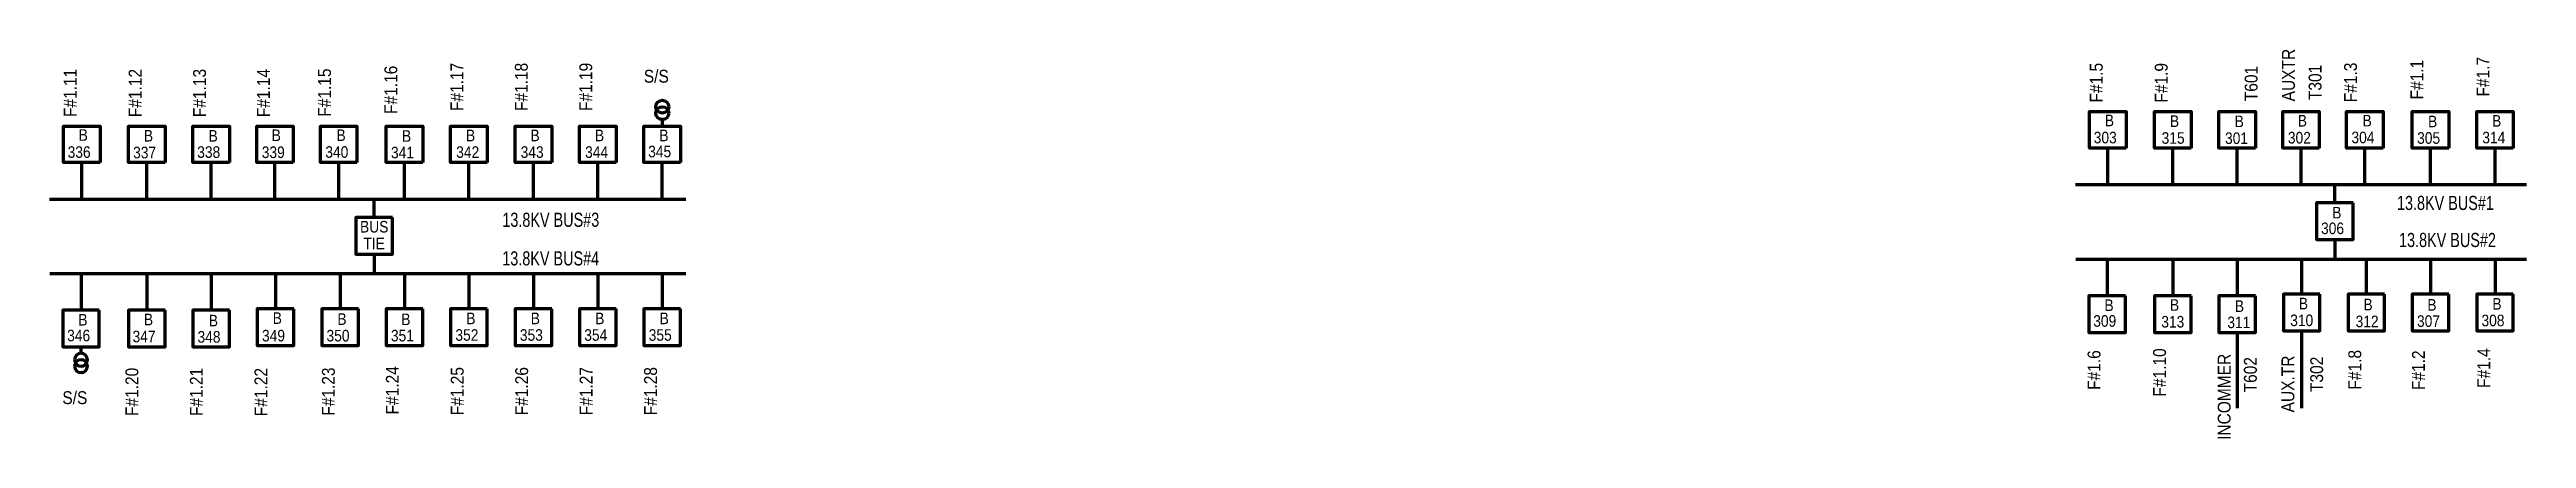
# Model space of a CAD drawing. Header units: metres. Extents: x 65984 to 144644, y -19036 to 23726.
# Drawn here: x 125845 to 126806, y 15487 to 15638 of the extents above; entities that cross this region are included whole.
import ezdxf
from ezdxf.enums import TextEntityAlignment as Align

# ---------------------------------------------------------------- set-up
doc = ezdxf.new("R2010")
doc.units = ezdxf.units.M
doc.header["$MEASUREMENT"] = 0
for name, color, linetype, lineweight in [('d_tf_200', 1, 'Continuous', 40), ('d_ug cable', 95, 'Continuous', 40), ('GRID STATION 01', 7, 'Continuous', 40)]:
    doc.layers.add(name, color=color, linetype=linetype, lineweight=lineweight)
doc.styles.add('Style-Arial', font='arial.ttf')
doc.styles.add('Style-msdefault', font='msdefault.shx')

msp = doc.modelspace()

# ---------------------------------------------------------------- texts
at = {"layer": 'GRID STATION 01', "color": 7, "linetype": 'Continuous', "lineweight": 40, "style": 'Style-msdefault', "width": 0.9}
for s, p in [('AUXTR', (126710.95, 15617.51)), ('T601', (126696.49, 15617.57)), ('T301', (126721.3, 15618)), ('INCOMMER', (126686.04, 15486.12)), ('T602', (126696.19, 15504.56)), ('AUX.TR', (126710.75, 15496.8)), ('T302', (126721.92, 15504.7)), ('F#1.2', (126761.39, 15505.46))]:
    msp.add_text(s, height=5, rotation=90, dxfattribs=at).set_placement(p, align=Align.TOP_LEFT)
at = {"layer": 'GRID STATION 01', "color": 31, "linetype": 'Continuous', "lineweight": 40, "style": 'Style-msdefault', "width": 0.9}
msp.add_text('F#1.1', height=5, rotation=90, dxfattribs=at).set_placement((126760.79, 15618.25), align=Align.TOP_LEFT)
at = {"layer": 'GRID STATION 01', "color": 55, "linetype": 'Continuous', "lineweight": 40, "style": 'Style-msdefault', "width": 0.9}
msp.add_text('F#1.7', height=5, rotation=90, dxfattribs=at).set_placement((126786.42, 15619.38), align=Align.TOP_LEFT)
at = {"layer": 'GRID STATION 01', "color": 98, "linetype": 'Continuous', "lineweight": 40, "style": 'Style-msdefault', "width": 0.9}
for s, p in [('F#1.11', (125850.45, 15611.42)), ('F#1.8', (126736.7, 15505.66))]:
    msp.add_text(s, height=5, rotation=90, dxfattribs=at).set_placement(p, align=Align.TOP_LEFT)
at = {"layer": 'GRID STATION 01', "color": 17, "linetype": 'Continuous', "lineweight": 40, "style": 'Style-msdefault', "width": 0.9}
for s, p in [('F#1.12', (125875.64, 15611.37)), ('F#1.3', (126735.06, 15617.17))]:
    msp.add_text(s, height=5, rotation=90, dxfattribs=at).set_placement(p, align=Align.TOP_LEFT)
at = {"layer": 'GRID STATION 01', "color": 1, "linetype": 'Continuous', "lineweight": 40, "style": 'Style-msdefault', "width": 0.9}
for s, p in [('F#1.13', (125900.64, 15611.37)), ('F#1.22', (125924.45, 15495.3))]:
    msp.add_text(s, height=5, rotation=90, dxfattribs=at).set_placement(p, align=Align.TOP_LEFT)
at = {"layer": 'GRID STATION 01', "color": 41, "linetype": 'Continuous', "lineweight": 40, "style": 'Style-msdefault', "width": 0.9}
msp.add_text('F#1.14', height=5, rotation=90, dxfattribs=at).set_placement((125925.4, 15611.37), align=Align.TOP_LEFT)
at = {"layer": 'GRID STATION 01', "color": 21, "linetype": 'Continuous', "lineweight": 40, "style": 'Style-msdefault', "width": 0.9}
msp.add_text('F#1.15', height=5, rotation=90, dxfattribs=at).set_placement((125949.1, 15611.53), align=Align.TOP_LEFT)
at = {"layer": 'GRID STATION 01', "color": 160, "linetype": 'Continuous', "lineweight": 40, "style": 'Style-msdefault', "width": 0.9}
msp.add_text('F#1.16', height=5, rotation=90, dxfattribs=at).set_placement((125974.83, 15612.61), align=Align.TOP_LEFT)
at = {"layer": 'GRID STATION 01', "color": 74, "linetype": 'Continuous', "lineweight": 40, "style": 'Style-msdefault', "width": 0.9}
msp.add_text('F#1.17', height=5, rotation=90, dxfattribs=at).set_placement((126000.46, 15613.74), align=Align.TOP_LEFT)
at = {"layer": 'GRID STATION 01', "color": 180, "linetype": 'Continuous', "lineweight": 40, "style": 'Style-msdefault', "width": 0.9}
msp.add_text('F#1.18', height=5, rotation=90, dxfattribs=at).set_placement((126025.46, 15613.74), align=Align.TOP_LEFT)
at = {"layer": 'GRID STATION 01', "color": 60, "linetype": 'Continuous', "lineweight": 40, "style": 'Style-msdefault', "width": 0.9}
msp.add_text('F#1.19', height=5, rotation=90, dxfattribs=at).set_placement((126050.46, 15613.74), align=Align.TOP_LEFT)
at = {"layer": 'GRID STATION 01', "color": 7, "linetype": 'Continuous', "lineweight": 40, "style": 'Style-msdefault'}
for s, height, width, p in [('S/S', 5, 0.9, (126075.47, 15629.76)), ('B', 4.5, 0.888889, (126081.5, 15606.53)), ('301', 4.5, 0.888889, (126688.86, 15605.47)), ('B', 4.5, 0.888889, (126692.6, 15612.01)), ('302', 4.5, 0.888889, (126713.24, 15605.65)), ('B', 4.5, 0.888889, (126717.09, 15612.23)), ('345', 4.5, 0.888889, (126077.16, 15600.29)), ('B', 4.5, 0.888889, (126692.68, 15540.3)), ('B', 4.5, 0.888889, (126717.48, 15541.29)), ('B', 4.5, 0.888889, (126767.36, 15540.8)), ('346', 4.5, 0.888889, (125851.77, 15528.9)), ('B', 4.5, 0.888889, (125856.1, 15535)), ('311', 4.5, 0.888889, (126689.76, 15534)), ('310', 4.5, 0.888889, (126714.14, 15534.79)), ('307', 4.5, 0.888889, (126763.33, 15534.49))]:
    msp.add_text(s, height=height, dxfattribs=dict(at, width=width)).set_placement(p, align=Align.TOP_LEFT)
at = {"layer": 'GRID STATION 01', "color": 111, "linetype": 'Continuous', "lineweight": 40, "style": 'Style-msdefault', "width": 0.9}
for s, p in [('F#1.5', (126636.41, 15617.06)), ('F#1.26', (126025.59, 15495.66))]:
    msp.add_text(s, height=5, rotation=90, dxfattribs=at).set_placement(p, align=Align.TOP_LEFT)
at = {"layer": 'GRID STATION 01', "color": 215, "linetype": 'Continuous', "lineweight": 40, "style": 'Style-msdefault', "width": 0.9}
msp.add_text('F#1.9', height=5, rotation=90, dxfattribs=at).set_placement((126661.61, 15617.01), align=Align.TOP_LEFT)
at = {"layer": 'GRID STATION 01', "color": 98, "linetype": 'Continuous', "lineweight": 40, "style": 'Style-msdefault', "width": 0.888889}
for s, p in [('B', (125856.25, 15606.7)), ('336', (125851.96, 15600.08)), ('B', (126742.56, 15540.91)), ('312', (126739.51, 15534.36))]:
    msp.add_text(s, height=4.5, dxfattribs=at).set_placement(p, align=Align.TOP_LEFT)
at = {"layer": 'GRID STATION 01', "color": 17, "linetype": 'Continuous', "lineweight": 40, "style": 'Style-msdefault', "width": 0.888889}
for s, p in [('B', (125881.54, 15606.42)), ('304', (126737.9, 15605.75)), ('B', (126742.22, 15612.26)), ('337', (125877.36, 15599.9))]:
    msp.add_text(s, height=4.5, dxfattribs=at).set_placement(p, align=Align.TOP_LEFT)
at = {"layer": 'GRID STATION 01', "color": 1, "linetype": 'Continuous', "lineweight": 40, "style": 'Style-msdefault', "width": 0.888889}
for s, p in [('B', (125906.64, 15606.37)), ('338', (125902.23, 15600.08)), ('349', (125927.36, 15528.84)), ('B', (125931.52, 15535.65))]:
    msp.add_text(s, height=4.5, dxfattribs=at).set_placement(p, align=Align.TOP_LEFT)
at = {"layer": 'GRID STATION 01', "color": 41, "linetype": 'Continuous', "lineweight": 40, "style": 'Style-msdefault', "width": 0.888889}
for s, p in [('B', (125931.12, 15606.59)), ('339', (125927.27, 15600.01))]:
    msp.add_text(s, height=4.5, dxfattribs=at).set_placement(p, align=Align.TOP_LEFT)
at = {"layer": 'GRID STATION 01', "color": 21, "linetype": 'Continuous', "lineweight": 40, "style": 'Style-msdefault', "width": 0.888889}
for s, p in [('B', (125956.25, 15606.62)), ('340', (125951.93, 15600.11))]:
    msp.add_text(s, height=4.5, dxfattribs=at).set_placement(p, align=Align.TOP_LEFT)
at = {"layer": 'GRID STATION 01', "color": 160, "linetype": 'Continuous', "lineweight": 40, "style": 'Style-msdefault', "width": 0.888889}
for s, p in [('B', (125981.66, 15606.31)), ('341', (125977.41, 15599.9))]:
    msp.add_text(s, height=4.5, dxfattribs=at).set_placement(p, align=Align.TOP_LEFT)
at = {"layer": 'GRID STATION 01', "color": 74, "linetype": 'Continuous', "lineweight": 40, "style": 'Style-msdefault', "width": 0.888889}
for s, p in [('B', (126006.5, 15606.53)), ('342', (126002.69, 15600.08))]:
    msp.add_text(s, height=4.5, dxfattribs=at).set_placement(p, align=Align.TOP_LEFT)
at = {"layer": 'GRID STATION 01', "color": 180, "linetype": 'Continuous', "lineweight": 40, "style": 'Style-msdefault', "width": 0.888889}
for s, p in [('B', (126031.5, 15606.53)), ('343', (126027.69, 15600.08))]:
    msp.add_text(s, height=4.5, dxfattribs=at).set_placement(p, align=Align.TOP_LEFT)
at = {"layer": 'GRID STATION 01', "color": 60, "linetype": 'Continuous', "lineweight": 40, "style": 'Style-msdefault', "width": 0.888889}
for s, p in [('B', (126056.5, 15606.53)), ('344', (126052.69, 15600.08))]:
    msp.add_text(s, height=4.5, dxfattribs=at).set_placement(p, align=Align.TOP_LEFT)
at = {"layer": 'GRID STATION 01', "color": 111, "linetype": 'Continuous', "lineweight": 40, "style": 'Style-msdefault', "width": 0.888889}
for s, p in [('303', (126637.93, 15605.71)), ('B', (126642.22, 15612.34)), ('353', (126027.38, 15529.09)), ('B', (126031.61, 15535.54))]:
    msp.add_text(s, height=4.5, dxfattribs=at).set_placement(p, align=Align.TOP_LEFT)
at = {"layer": 'GRID STATION 01', "color": 215, "linetype": 'Continuous', "lineweight": 40, "style": 'Style-msdefault', "width": 0.888889}
for s, p in [('315', (126664.27, 15605.54)), ('B', (126667.5, 15612.06))]:
    msp.add_text(s, height=4.5, dxfattribs=at).set_placement(p, align=Align.TOP_LEFT)
at = {"layer": 'GRID STATION 01', "color": 31, "linetype": 'Continuous', "lineweight": 40, "style": 'Style-msdefault', "width": 0.888889}
for s, p in [('305', (126763.38, 15605.54)), ('B', (126767.62, 15611.95))]:
    msp.add_text(s, height=4.5, dxfattribs=at).set_placement(p, align=Align.TOP_LEFT)
at = {"layer": 'GRID STATION 01', "color": 55, "linetype": 'Continuous', "lineweight": 40, "style": 'Style-msdefault', "width": 0.888889}
for s, p in [('314', (126788.66, 15605.72)), ('B', (126792.46, 15612.17))]:
    msp.add_text(s, height=4.5, dxfattribs=at).set_placement(p, align=Align.TOP_LEFT)
at = {"layer": 'GRID STATION 01', "linetype": 'Continuous', "lineweight": 40, "style": 'Style-msdefault', "width": 0.888889}
for s, p in [('B', (126730.45, 15576.57)), ('BUS', (125965.39, 15571.11)), ('306', (126726.11, 15570.49)), ('TIE', (125966.71, 15564.6))]:
    msp.add_text(s, height=4.5, dxfattribs=at).set_placement(p, align=Align.TOP_LEFT)
at = {"layer": 'GRID STATION 01', "linetype": 'Continuous', "lineweight": 40, "style": 'Style-Arial', "width": 0.727273}
for s, p in [('13.8KV BUS#1', (126774.36, 15578.09)), ('13.8KV BUS#3', (126039.39, 15571.56)), ('13.8KV BUS#2', (126775.16, 15563.72)), ('13.8KV BUS#4', (126039.36, 15556.58))]:
    msp.add_text(s, height=5.5, dxfattribs=at).set_placement(p, align=Align.MIDDLE_CENTER)
at = {"layer": 'GRID STATION 01', "color": 191, "linetype": 'Continuous', "lineweight": 40, "style": 'Style-msdefault', "width": 0.888889}
for s, p in [('B', (126642.07, 15540.64)), ('309', (126637.74, 15534.54))]:
    msp.add_text(s, height=4.5, dxfattribs=at).set_placement(p, align=Align.TOP_LEFT)
at = {"layer": 'GRID STATION 01', "color": 6, "linetype": 'Continuous', "lineweight": 40, "style": 'Style-msdefault', "width": 0.888889}
for s, p in [('B', (126667.51, 15540.74)), ('313', (126664.13, 15534.23))]:
    msp.add_text(s, height=4.5, dxfattribs=at).set_placement(p, align=Align.TOP_LEFT)
at = {"layer": 'GRID STATION 01', "color": 13, "linetype": 'Continuous', "lineweight": 40, "style": 'Style-msdefault', "width": 0.888889}
for s, p in [('B', (126792.57, 15541.18)), ('308', (126788.34, 15534.73))]:
    msp.add_text(s, height=4.5, dxfattribs=at).set_placement(p, align=Align.TOP_LEFT)
at = {"layer": 'GRID STATION 01', "color": 253, "linetype": 'Continuous', "lineweight": 40, "style": 'Style-msdefault', "width": 0.888889}
for s, p in [('347', (125877.14, 15528.52)), ('B', (125881.55, 15535.1))]:
    msp.add_text(s, height=4.5, dxfattribs=at).set_placement(p, align=Align.TOP_LEFT)
at = {"layer": 'GRID STATION 01', "color": 20, "linetype": 'Continuous', "lineweight": 40, "style": 'Style-msdefault', "width": 0.888889}
for s, p in [('348', (125902.34, 15528.36)), ('B', (125906.72, 15534.67))]:
    msp.add_text(s, height=4.5, dxfattribs=at).set_placement(p, align=Align.TOP_LEFT)
at = {"layer": 'GRID STATION 01', "color": 234, "linetype": 'Continuous', "lineweight": 40, "style": 'Style-msdefault', "width": 0.888889}
for s, p in [('350', (125952.38, 15528.83)), ('B', (125956.6, 15535.27)), ('354', (126052.38, 15529.09)), ('B', (126056.61, 15535.54))]:
    msp.add_text(s, height=4.5, dxfattribs=at).set_placement(p, align=Align.TOP_LEFT)
at = {"layer": 'GRID STATION 01', "color": 4, "linetype": 'Continuous', "lineweight": 40, "style": 'Style-msdefault', "width": 0.888889}
for s, p in [('351', (125977.36, 15528.85)), ('B', (125981.39, 15535.16))]:
    msp.add_text(s, height=4.5, dxfattribs=at).set_placement(p, align=Align.TOP_LEFT)
at = {"layer": 'GRID STATION 01', "color": 30, "linetype": 'Continuous', "lineweight": 40, "style": 'Style-msdefault', "width": 0.888889}
for s, p in [('352', (126002.38, 15529.09)), ('B', (126006.61, 15535.54))]:
    msp.add_text(s, height=4.5, dxfattribs=at).set_placement(p, align=Align.TOP_LEFT)
at = {"layer": 'GRID STATION 01', "color": 114, "linetype": 'Continuous', "lineweight": 40, "style": 'Style-msdefault', "width": 0.888889}
for s, p in [('355', (126077.38, 15529.09)), ('B', (126081.61, 15535.54))]:
    msp.add_text(s, height=4.5, dxfattribs=at).set_placement(p, align=Align.TOP_LEFT)
at = {"layer": 'GRID STATION 01', "color": 191, "linetype": 'Continuous', "lineweight": 40, "style": 'Style-msdefault', "width": 0.9}
msp.add_text('F#1.6', height=5, rotation=90, dxfattribs=at).set_placement((126635.55, 15505.54), align=Align.TOP_LEFT)
at = {"layer": 'GRID STATION 01', "color": 6, "linetype": 'Continuous', "lineweight": 40, "style": 'Style-msdefault', "width": 0.9}
msp.add_text('F#1.10', height=5, rotation=90, dxfattribs=at).set_placement((126660.97, 15502.94), align=Align.TOP_LEFT)
at = {"layer": 'GRID STATION 01', "color": 13, "linetype": 'Continuous', "lineweight": 40, "style": 'Style-msdefault', "width": 0.9}
msp.add_text('F#1.4', height=5, rotation=90, dxfattribs=at).set_placement((126786.73, 15506.31), align=Align.TOP_LEFT)
at = {"layer": 'GRID STATION 01', "color": 253, "linetype": 'Continuous', "lineweight": 40, "style": 'Style-msdefault', "width": 0.9}
msp.add_text('F#1.20', height=5, rotation=90, dxfattribs=at).set_placement((125874.39, 15495.38), align=Align.TOP_LEFT)
at = {"layer": 'GRID STATION 01', "color": 20, "linetype": 'Continuous', "lineweight": 40, "style": 'Style-msdefault', "width": 0.9}
msp.add_text('F#1.21', height=5, rotation=90, dxfattribs=at).set_placement((125899.39, 15495.38), align=Align.TOP_LEFT)
at = {"layer": 'GRID STATION 01', "color": 234, "linetype": 'Continuous', "lineweight": 40, "style": 'Style-msdefault', "width": 0.9}
for s, p in [('F#1.23', (125950.61, 15495.5)), ('F#1.27', (126050.59, 15495.66))]:
    msp.add_text(s, height=5, rotation=90, dxfattribs=at).set_placement(p, align=Align.TOP_LEFT)
at = {"layer": 'GRID STATION 01', "color": 4, "linetype": 'Continuous', "lineweight": 40, "style": 'Style-msdefault', "width": 0.9}
msp.add_text('F#1.24', height=5, rotation=90, dxfattribs=at).set_placement((125975.42, 15496.01), align=Align.TOP_LEFT)
at = {"layer": 'GRID STATION 01', "color": 30, "linetype": 'Continuous', "lineweight": 40, "style": 'Style-msdefault', "width": 0.9}
msp.add_text('F#1.25', height=5, rotation=90, dxfattribs=at).set_placement((126000.59, 15495.66), align=Align.TOP_LEFT)
at = {"layer": 'GRID STATION 01', "color": 114, "linetype": 'Continuous', "lineweight": 40, "style": 'Style-msdefault', "width": 0.9}
msp.add_text('F#1.28', height=5, rotation=90, dxfattribs=at).set_placement((126075.59, 15495.66), align=Align.TOP_LEFT)
at = {"layer": 'GRID STATION 01', "color": 7, "linetype": 'Continuous', "lineweight": 40, "style": 'Style-msdefault', "width": 0.9}
msp.add_text('S/S', height=5, dxfattribs=at).set_placement((125849.91, 15500.02))

# ---------------------------------------------------------------- blocks, each defined once
blk = doc.blocks.new('TFU_37')
at = {"layer": 'd_tf_200', "color": 7, "linetype": 'Continuous', "lineweight": 100}
blk.add_line((0, 10), (0, 0), dxfattribs=at)
for centre in [(0, 30), (0, 20)]:
    blk.add_circle(centre, 10, dxfattribs=at)

# ---------------------------------------------------------------- linework, layer by layer
at = {"layer": 'd_ug cable', "color": 7, "linetype": 'Continuous', "lineweight": 158}
for p, q in [((126693.59, 15527.87), (126693.59, 15498.39)), ((126718.59, 15528.46), (126718.59, 15498.39))]:
    msp.add_line(p, q, dxfattribs=at)
at = {"layer": 'GRID STATION 01', "color": 111, "lineweight": 211, "ltscale": 0.379284}
for p, q in [((126643.4, 15585.09), (126643.4, 15599.38)), ((126032.63, 15550.54), (126032.63, 15537.02))]:
    msp.add_line(p, q, dxfattribs=at)
at = {"layer": 'GRID STATION 01', "color": 215, "lineweight": 211, "ltscale": 0.379284}
msp.add_line((126668.59, 15585.1), (126668.59, 15599.39), dxfattribs=at)
at = {"layer": 'GRID STATION 01', "color": 7, "lineweight": 211, "ltscale": 0.379284}
for p, q in [((126693.59, 15585.1), (126693.59, 15599.39)), ((126718.35, 15585.1), (126718.35, 15599.39)), ((126082.63, 15579.46), (126082.63, 15593.75)), ((126693.59, 15556.62), (126693.59, 15542.06)), ((125857.15, 15550.54), (125857.15, 15536.42)), ((126718.59, 15556.18), (126718.59, 15542.66)), ((126768.59, 15556.18), (126768.59, 15542.66))]:
    msp.add_line(p, q, dxfattribs=at)
at = {"layer": 'GRID STATION 01', "color": 17, "lineweight": 211, "ltscale": 0.379284}
for p, q in [((126743.08, 15585.1), (126743.08, 15599.39)), ((125882.63, 15579.46), (125882.63, 15593.75))]:
    msp.add_line(p, q, dxfattribs=at)
at = {"layer": 'GRID STATION 01', "color": 31, "lineweight": 211, "ltscale": 0.379284}
msp.add_line((126768.59, 15585.1), (126768.59, 15599.39), dxfattribs=at)
at = {"layer": 'GRID STATION 01', "color": 55, "lineweight": 211, "ltscale": 0.379284}
msp.add_line((126793.59, 15585.1), (126793.59, 15599.39), dxfattribs=at)
at = {"layer": 'GRID STATION 01', "color": 98, "lineweight": 211, "ltscale": 0.379284}
for p, q in [((125857.44, 15579.45), (125857.44, 15593.74)), ((126743.66, 15556.18), (126743.66, 15542.66))]:
    msp.add_line(p, q, dxfattribs=at)
at = {"layer": 'GRID STATION 01', "color": 1, "lineweight": 211, "ltscale": 0.379284}
for p, q in [((125907.63, 15579.46), (125907.63, 15593.75)), ((125932.63, 15550.54), (125932.63, 15537.02))]:
    msp.add_line(p, q, dxfattribs=at)
at = {"layer": 'GRID STATION 01', "color": 41, "lineweight": 211, "ltscale": 0.379284}
msp.add_line((125932.38, 15579.46), (125932.38, 15593.75), dxfattribs=at)
at = {"layer": 'GRID STATION 01', "color": 21, "lineweight": 211, "ltscale": 0.379284}
msp.add_line((125957.11, 15579.46), (125957.11, 15593.75), dxfattribs=at)
at = {"layer": 'GRID STATION 01', "color": 160, "lineweight": 211, "ltscale": 0.379284}
msp.add_line((125982.63, 15579.46), (125982.63, 15593.75), dxfattribs=at)
at = {"layer": 'GRID STATION 01', "color": 74, "lineweight": 211, "ltscale": 0.379284}
msp.add_line((126007.63, 15579.46), (126007.63, 15593.75), dxfattribs=at)
at = {"layer": 'GRID STATION 01', "color": 180, "lineweight": 211, "ltscale": 0.379284}
msp.add_line((126032.63, 15579.46), (126032.63, 15593.75), dxfattribs=at)
at = {"layer": 'GRID STATION 01', "color": 60, "lineweight": 211, "ltscale": 0.379284}
msp.add_line((126057.63, 15579.46), (126057.63, 15593.75), dxfattribs=at)
at = {"layer": 'GRID STATION 01', "lineweight": 211, "ltscale": 0.379284}
for p, q in [((126805.79, 15585.1), (126630.9, 15585.1)), ((126731.41, 15578.08), (126731.41, 15585.1)), ((126091.79, 15579.46), (125844.94, 15579.46)), ((125970.88, 15572.45), (125970.88, 15579.46)), ((125970.88, 15558.25), (125970.88, 15550.54)), ((126731.41, 15563.89), (126731.41, 15556.88)), ((126091.79, 15550.54), (125845.02, 15550.54)), ((126805.79, 15556.18), (126630.98, 15556.18))]:
    msp.add_line(p, q, dxfattribs=at)
at = {"layer": 'GRID STATION 01', "color": 253, "lineweight": 211, "ltscale": 0.379284}
msp.add_line((125882.63, 15550.54), (125882.63, 15536.42), dxfattribs=at)
at = {"layer": 'GRID STATION 01', "color": 20, "lineweight": 211, "ltscale": 0.379284}
msp.add_line((125907.63, 15550.98), (125907.63, 15536.42), dxfattribs=at)
at = {"layer": 'GRID STATION 01', "color": 234, "lineweight": 211, "ltscale": 0.379284}
for p, q in [((125957.7, 15550.54), (125957.7, 15537.02)), ((126057.63, 15550.54), (126057.63, 15537.01))]:
    msp.add_line(p, q, dxfattribs=at)
at = {"layer": 'GRID STATION 01', "color": 4, "lineweight": 211, "ltscale": 0.379284}
msp.add_line((125982.63, 15550.54), (125982.63, 15537.02), dxfattribs=at)
at = {"layer": 'GRID STATION 01', "color": 30, "lineweight": 211, "ltscale": 0.379284}
msp.add_line((126007.63, 15550.54), (126007.63, 15537.02), dxfattribs=at)
at = {"layer": 'GRID STATION 01', "color": 114, "lineweight": 211, "ltscale": 0.379284}
msp.add_line((126082.63, 15550.54), (126082.63, 15537.01), dxfattribs=at)
at = {"layer": 'GRID STATION 01', "color": 191, "lineweight": 211, "ltscale": 0.379284}
msp.add_line((126643.11, 15556.18), (126643.11, 15542.06), dxfattribs=at)
at = {"layer": 'GRID STATION 01', "color": 6, "lineweight": 211, "ltscale": 0.379284}
msp.add_line((126668.59, 15556.18), (126668.59, 15542.06), dxfattribs=at)
at = {"layer": 'GRID STATION 01', "color": 13, "lineweight": 211, "ltscale": 0.379284}
msp.add_line((126793.59, 15556.18), (126793.59, 15542.66), dxfattribs=at)
at = {"layer": 'GRID STATION 01', "color": 98, "lineweight": 106, "ltscale": 0.379284, "flags": 128}
for points in [[(125864.54, 15593.74), (125850.34, 15593.74), (125850.34, 15607.94), (125864.54, 15607.94)], [(126750.76, 15542.66), (126736.57, 15542.66), (126736.57, 15528.46), (126750.76, 15528.46)]]:
    msp.add_lwpolyline(points, close=True, dxfattribs=at)
at = {"layer": 'GRID STATION 01', "color": 17, "lineweight": 106, "ltscale": 0.379284, "flags": 128}
for points in [[(125889.73, 15593.75), (125875.53, 15593.75), (125875.53, 15607.94), (125889.73, 15607.94)], [(126750.17, 15599.39), (126735.98, 15599.39), (126735.98, 15613.58), (126750.17, 15613.58)]]:
    msp.add_lwpolyline(points, close=True, dxfattribs=at)
at = {"layer": 'GRID STATION 01', "color": 1, "lineweight": 106, "ltscale": 0.379284, "flags": 128}
for points in [[(125914.73, 15593.75), (125900.53, 15593.75), (125900.53, 15607.94), (125914.73, 15607.94)], [(125939.73, 15537.02), (125925.53, 15537.02), (125925.53, 15522.82), (125939.73, 15522.82)]]:
    msp.add_lwpolyline(points, close=True, dxfattribs=at)
at = {"layer": 'GRID STATION 01', "color": 41, "lineweight": 106, "ltscale": 0.379284, "flags": 128}
msp.add_lwpolyline([(125939.48, 15593.75), (125925.29, 15593.75), (125925.29, 15607.94), (125939.48, 15607.94)], close=True, dxfattribs=at)
at = {"layer": 'GRID STATION 01', "color": 21, "lineweight": 106, "ltscale": 0.379284, "flags": 128}
msp.add_lwpolyline([(125964.21, 15593.75), (125950.02, 15593.75), (125950.02, 15607.94), (125964.21, 15607.94)], close=True, dxfattribs=at)
at = {"layer": 'GRID STATION 01', "color": 160, "lineweight": 106, "ltscale": 0.379284, "flags": 128}
msp.add_lwpolyline([(125989.73, 15593.75), (125975.53, 15593.75), (125975.53, 15607.94), (125989.73, 15607.94)], close=True, dxfattribs=at)
at = {"layer": 'GRID STATION 01', "color": 74, "lineweight": 106, "ltscale": 0.379284, "flags": 128}
msp.add_lwpolyline([(126014.73, 15593.75), (126000.53, 15593.75), (126000.53, 15607.94), (126014.73, 15607.94)], close=True, dxfattribs=at)
at = {"layer": 'GRID STATION 01', "color": 180, "lineweight": 106, "ltscale": 0.379284, "flags": 128}
msp.add_lwpolyline([(126039.73, 15593.75), (126025.53, 15593.75), (126025.53, 15607.94), (126039.73, 15607.94)], close=True, dxfattribs=at)
at = {"layer": 'GRID STATION 01', "color": 60, "lineweight": 106, "ltscale": 0.379284, "flags": 128}
msp.add_lwpolyline([(126064.73, 15593.75), (126050.53, 15593.75), (126050.53, 15607.94), (126064.73, 15607.94)], close=True, dxfattribs=at)
at = {"layer": 'GRID STATION 01', "color": 7, "lineweight": 106, "ltscale": 0.379284, "flags": 128}
for points in [[(126089.73, 15593.75), (126075.53, 15593.75), (126075.53, 15607.94), (126089.73, 15607.94)], [(126700.69, 15599.39), (126686.5, 15599.39), (126686.5, 15613.58), (126700.69, 15613.58)], [(126725.44, 15599.39), (126711.25, 15599.39), (126711.25, 15613.58), (126725.44, 15613.58)], [(126700.69, 15542.06), (126686.5, 15542.06), (126686.5, 15527.87), (126700.69, 15527.87)], [(126725.69, 15542.66), (126711.5, 15542.66), (126711.5, 15528.46), (126725.69, 15528.46)], [(126775.69, 15542.66), (126761.5, 15542.66), (126761.5, 15528.46), (126775.69, 15528.46)], [(125864.24, 15536.42), (125850.05, 15536.42), (125850.05, 15522.23), (125864.24, 15522.23)]]:
    msp.add_lwpolyline(points, close=True, dxfattribs=at)
at = {"layer": 'GRID STATION 01', "color": 111, "lineweight": 106, "ltscale": 0.379284, "flags": 128}
for points in [[(126650.5, 15599.38), (126636.31, 15599.38), (126636.31, 15613.58), (126650.5, 15613.58)], [(126039.73, 15537.02), (126025.53, 15537.02), (126025.53, 15522.82), (126039.73, 15522.82)]]:
    msp.add_lwpolyline(points, close=True, dxfattribs=at)
at = {"layer": 'GRID STATION 01', "color": 215, "lineweight": 106, "ltscale": 0.379284, "flags": 128}
msp.add_lwpolyline([(126675.69, 15599.39), (126661.5, 15599.39), (126661.5, 15613.58), (126675.69, 15613.58)], close=True, dxfattribs=at)
at = {"layer": 'GRID STATION 01', "color": 31, "lineweight": 106, "ltscale": 0.379284, "flags": 128}
msp.add_lwpolyline([(126775.69, 15599.39), (126761.5, 15599.39), (126761.5, 15613.58), (126775.69, 15613.58)], close=True, dxfattribs=at)
at = {"layer": 'GRID STATION 01', "color": 55, "lineweight": 106, "ltscale": 0.379284, "flags": 128}
msp.add_lwpolyline([(126800.69, 15599.39), (126786.5, 15599.39), (126786.5, 15613.58), (126800.69, 15613.58)], close=True, dxfattribs=at)
at = {"layer": 'GRID STATION 01', "lineweight": 106, "ltscale": 0.379284, "flags": 128}
for points in [[(126738.51, 15578.08), (126724.31, 15578.08), (126724.31, 15563.89), (126738.51, 15563.89)], [(125977.97, 15572.45), (125963.78, 15572.45), (125963.78, 15558.25), (125977.97, 15558.25)]]:
    msp.add_lwpolyline(points, close=True, dxfattribs=at)
at = {"layer": 'GRID STATION 01', "color": 234, "lineweight": 106, "ltscale": 0.379284, "flags": 128}
for points in [[(125964.79, 15537.02), (125950.6, 15537.02), (125950.6, 15522.82), (125964.79, 15522.82)], [(126064.73, 15537.01), (126050.53, 15537.01), (126050.53, 15522.82), (126064.73, 15522.82)]]:
    msp.add_lwpolyline(points, close=True, dxfattribs=at)
at = {"layer": 'GRID STATION 01', "color": 4, "lineweight": 106, "ltscale": 0.379284, "flags": 128}
msp.add_lwpolyline([(125989.73, 15537.02), (125975.53, 15537.02), (125975.53, 15522.82), (125989.73, 15522.82)], close=True, dxfattribs=at)
at = {"layer": 'GRID STATION 01', "color": 30, "lineweight": 106, "ltscale": 0.379284, "flags": 128}
msp.add_lwpolyline([(126014.73, 15537.02), (126000.53, 15537.02), (126000.53, 15522.82), (126014.73, 15522.82)], close=True, dxfattribs=at)
at = {"layer": 'GRID STATION 01', "color": 114, "lineweight": 106, "ltscale": 0.379284, "flags": 128}
msp.add_lwpolyline([(126089.73, 15537.01), (126075.53, 15537.01), (126075.53, 15522.82), (126089.73, 15522.82)], close=True, dxfattribs=at)
at = {"layer": 'GRID STATION 01', "color": 191, "lineweight": 106, "ltscale": 0.379284, "flags": 128}
msp.add_lwpolyline([(126650.21, 15542.06), (126636.01, 15542.06), (126636.01, 15527.87), (126650.21, 15527.87)], close=True, dxfattribs=at)
at = {"layer": 'GRID STATION 01', "color": 6, "lineweight": 106, "ltscale": 0.379284, "flags": 128}
msp.add_lwpolyline([(126675.69, 15542.06), (126661.5, 15542.06), (126661.5, 15527.87), (126675.69, 15527.87)], close=True, dxfattribs=at)
at = {"layer": 'GRID STATION 01', "color": 13, "lineweight": 106, "ltscale": 0.379284, "flags": 128}
msp.add_lwpolyline([(126800.69, 15542.66), (126786.5, 15542.66), (126786.5, 15528.46), (126800.69, 15528.46)], close=True, dxfattribs=at)
at = {"layer": 'GRID STATION 01', "color": 253, "lineweight": 106, "ltscale": 0.379284, "flags": 128}
msp.add_lwpolyline([(125889.73, 15536.42), (125875.53, 15536.42), (125875.53, 15522.23), (125889.73, 15522.23)], close=True, dxfattribs=at)
at = {"layer": 'GRID STATION 01', "color": 20, "lineweight": 106, "ltscale": 0.379284, "flags": 128}
msp.add_lwpolyline([(125914.73, 15536.42), (125900.53, 15536.42), (125900.53, 15522.23), (125914.73, 15522.23)], close=True, dxfattribs=at)

# ---------------------------------------------------------------- block references
at = {"layer": 'd_tf_200', "color": 7, "linetype": 'Continuous', "lineweight": 100, "xscale": 0.25, "yscale": 0.25, "zscale": 0.25, "rotation": 359.9999999999997}
msp.add_blockref('TFU_37', (126082.63, 15607.94), dxfattribs=at)
at = {"layer": 'd_tf_200', "color": 7, "linetype": 'Continuous', "lineweight": 100, "extrusion": (0, 0, -1), "xscale": 0.25, "yscale": 0.25, "zscale": 0.25, "rotation": 179.9999999999997}
msp.add_blockref('TFU_37', (-125857.15, 15522.23), dxfattribs=at)

msp.set_redraw_order([(e.dxf.handle, doc.entitydb.next_handle()) for e in msp.query("TEXT MTEXT ATTDEF DIMENSION ARC_DIMENSION")])  # texts and dimensions are drawn at this point

doc.saveas('drawing.dxf')
